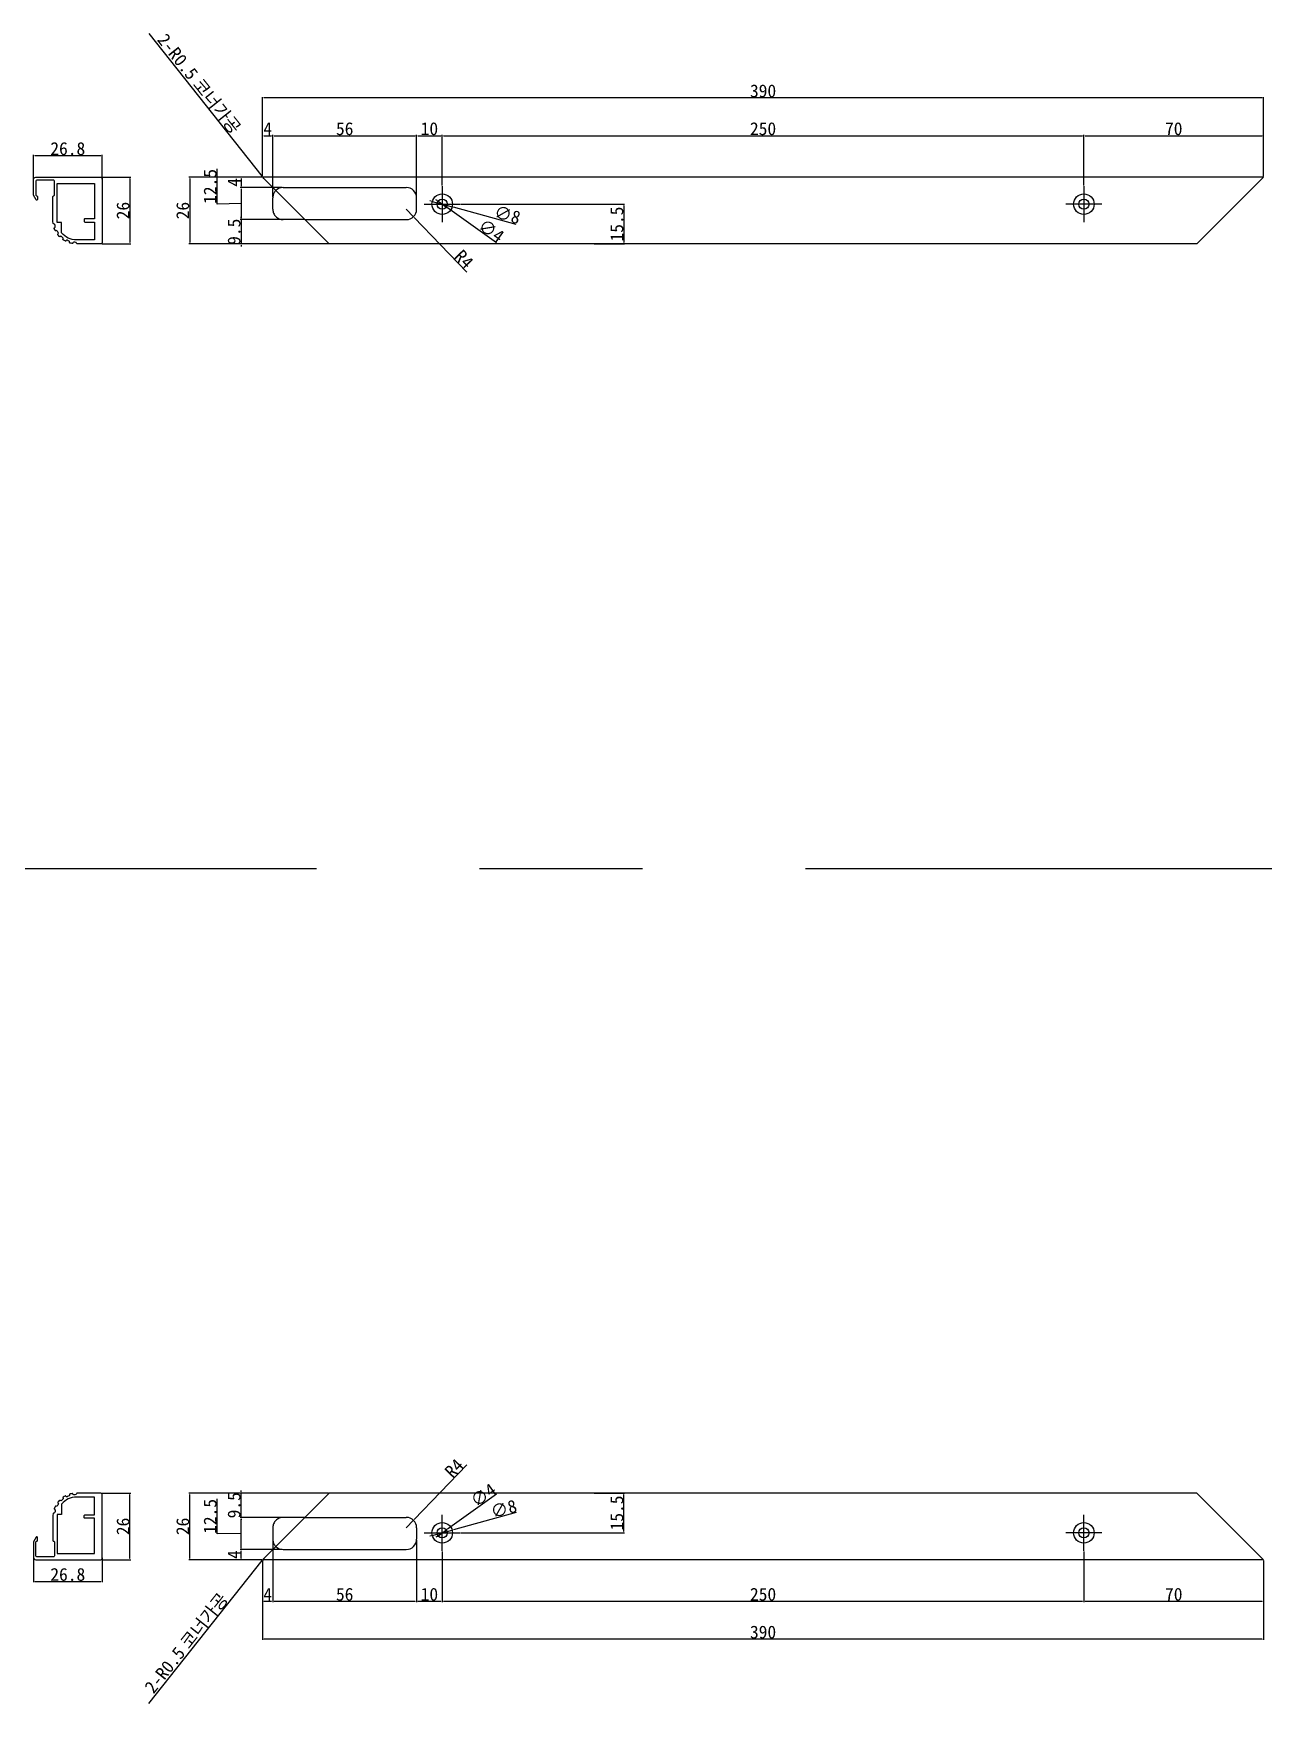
# Model space of a CAD drawing. Header units: millimetres. Extents: x -44117 to 256353, y -2095463 to 65325.
# Drawn here: x -8806 to -8326, y 60882 to 61533 of the extents above; entities that cross this region are included whole.
import ezdxf

# ---------------------------------------------------------------- set-up
doc = ezdxf.new("R2010")
doc.units = ezdxf.units.MM
doc.header["$LTSCALE"] = 10
doc.linetypes.add('CENTER', pattern=[50.8, 31.75, -6.35, 6.35, -6.35])
doc.linetypes.add('HIDDEN', pattern=[9.525, 6.35, -3.175])
doc.layers.add('cen', color=1, linetype='CENTER')
doc.layers.add('hid', color=8, linetype='HIDDEN')
doc.styles.add('고딕', font='')
doc.styles.get('고딕').set_extended_font_data('HYgtrE')
doc.dimstyles.new('hi01 a4 - 1scale', dxfattribs={"dimtxt": 5, "dimasz": 0.5, "dimexe": 0.3, "dimexo": 0.3, "dimgap": 0.2, "dimtad": 1, "dimdec": 1, "dimdsep": 46, "dimtxsty": 'Standard', "dimcen": 1, "dimclrd": 251, "dimclre": 251, "dimclrt": 3, "dimadec": 1, "dimazin": 2, "dimtfac": 1, "dimtdec": 1, "dimtix": 1, "dimtmove": 1, "dimatfit": 3, "dimfxl": 0, "dimarcsym": 0})

msp = doc.modelspace()

# ---------------------------------------------------------------- blocks, each defined once
blk = doc.blocks.new('*D916')
at = {"color": 251, "lineweight": -2, "transparency": 16777216}
for p, q in [((-8716.37, 61476.89), (-8716.37, 61493.06)), ((-8715.87, 61492.76), (-8712.87, 61492.76)), ((-8712.37, 61468.89), (-8712.37, 61493.06))]:
    blk.add_line(p, q, dxfattribs=at)
at = {"color": 251, "transparency": 16777216}
for points in [[(-8715.87, 61492.84), (-8715.87, 61492.68), (-8716.37, 61492.76)], [(-8712.87, 61492.84), (-8712.87, 61492.68), (-8712.37, 61492.76)]]:
    blk.add_solid(points, dxfattribs=at)
at = {"layer": 'Defpoints', "color": 0, "transparency": 16777216}
for p in [(-8712.37, 61492.76), (-8716.37, 61476.59), (-8712.37, 61468.59)]:
    blk.add_point(p, dxfattribs=at)
at = {"color": 3, "transparency": 16777216, "insert": (-8714.37, 61495.46), "char_height": 5, "attachment_point": 5}
blk.add_mtext('4', dxfattribs=at)
blk = doc.blocks.new('*D917')
at = {"color": 251, "lineweight": -2, "transparency": 16777216}
for p, q in [((-8712.37, 61476.89), (-8712.37, 61493.06)), ((-8711.87, 61492.76), (-8656.87, 61492.76)), ((-8656.37, 61468.89), (-8656.37, 61493.06))]:
    blk.add_line(p, q, dxfattribs=at)
at = {"color": 251, "transparency": 16777216}
for points in [[(-8711.87, 61492.84), (-8711.87, 61492.68), (-8712.37, 61492.76)], [(-8656.87, 61492.84), (-8656.87, 61492.68), (-8656.37, 61492.76)]]:
    blk.add_solid(points, dxfattribs=at)
at = {"layer": 'Defpoints', "color": 0, "transparency": 16777216}
for p in [(-8656.37, 61492.76), (-8712.37, 61476.59), (-8656.37, 61468.59)]:
    blk.add_point(p, dxfattribs=at)
at = {"color": 3, "transparency": 16777216, "insert": (-8684.37, 61495.46), "char_height": 5, "attachment_point": 5}
blk.add_mtext('56', dxfattribs=at)
blk = doc.blocks.new('*D919')
at = {"color": 251, "lineweight": -2, "transparency": 16777216}
for p, q in [((-8656.37, 61476.89), (-8656.37, 61493.06)), ((-8655.87, 61492.76), (-8646.87, 61492.76)), ((-8646.37, 61473.39), (-8646.37, 61493.06))]:
    blk.add_line(p, q, dxfattribs=at)
at = {"color": 251, "transparency": 16777216}
for points in [[(-8655.87, 61492.84), (-8655.87, 61492.68), (-8656.37, 61492.76)], [(-8646.87, 61492.84), (-8646.87, 61492.68), (-8646.37, 61492.76)]]:
    blk.add_solid(points, dxfattribs=at)
at = {"layer": 'Defpoints', "color": 0, "transparency": 16777216}
for p in [(-8646.37, 61492.76), (-8656.37, 61476.59), (-8646.37, 61473.09)]:
    blk.add_point(p, dxfattribs=at)
at = {"color": 3, "transparency": 16777216, "insert": (-8651.37, 61495.46), "char_height": 5, "attachment_point": 5}
blk.add_mtext('10', dxfattribs=at)
blk = doc.blocks.new('*D920')
at = {"color": 251, "lineweight": -2, "transparency": 16777216}
for p, q in [((-8646.37, 61473.39), (-8646.37, 61493.06)), ((-8645.87, 61492.76), (-8396.87, 61492.76)), ((-8396.37, 61473.39), (-8396.37, 61493.06))]:
    blk.add_line(p, q, dxfattribs=at)
at = {"color": 251, "transparency": 16777216}
for points in [[(-8645.87, 61492.84), (-8645.87, 61492.68), (-8646.37, 61492.76)], [(-8396.87, 61492.84), (-8396.87, 61492.68), (-8396.37, 61492.76)]]:
    blk.add_solid(points, dxfattribs=at)
at = {"layer": 'Defpoints', "color": 0, "transparency": 16777216}
for p in [(-8396.37, 61492.76), (-8646.37, 61473.09), (-8396.37, 61473.09)]:
    blk.add_point(p, dxfattribs=at)
at = {"color": 3, "transparency": 16777216, "insert": (-8521.37, 61495.46), "char_height": 5, "attachment_point": 5}
blk.add_mtext('250', dxfattribs=at)
blk = doc.blocks.new('*D921')
at = {"color": 251, "lineweight": -2, "transparency": 16777216}
for p, q in [((-8716.37, 61476.89), (-8716.37, 61507.78)), ((-8326.87, 61507.48), (-8715.87, 61507.48)), ((-8326.37, 61476.89), (-8326.37, 61507.78))]:
    blk.add_line(p, q, dxfattribs=at)
at = {"color": 251, "transparency": 16777216}
for points in [[(-8715.87, 61507.56), (-8715.87, 61507.4), (-8716.37, 61507.48)], [(-8326.87, 61507.56), (-8326.87, 61507.4), (-8326.37, 61507.48)]]:
    blk.add_solid(points, dxfattribs=at)
at = {"layer": 'Defpoints', "color": 0, "transparency": 16777216}
for p in [(-8716.37, 61507.48), (-8716.37, 61476.59), (-8326.37, 61476.59)]:
    blk.add_point(p, dxfattribs=at)
at = {"color": 3, "transparency": 16777216, "insert": (-8521.37, 61510.18), "char_height": 5, "attachment_point": 5}
blk.add_mtext('390', dxfattribs=at)
blk = doc.blocks.new('*D922')
at = {"color": 251, "lineweight": -2, "transparency": 16777216}
for p, q in [((-8396.37, 61476.89), (-8396.37, 61493.06)), ((-8395.87, 61492.76), (-8326.87, 61492.76)), ((-8326.37, 61476.89), (-8326.37, 61493.06))]:
    blk.add_line(p, q, dxfattribs=at)
at = {"color": 251, "transparency": 16777216}
for points in [[(-8395.87, 61492.84), (-8395.87, 61492.68), (-8396.37, 61492.76)], [(-8326.87, 61492.84), (-8326.87, 61492.68), (-8326.37, 61492.76)]]:
    blk.add_solid(points, dxfattribs=at)
at = {"layer": 'Defpoints', "color": 0, "transparency": 16777216}
for p in [(-8326.37, 61492.76), (-8396.37, 61476.59), (-8326.37, 61476.59)]:
    blk.add_point(p, dxfattribs=at)
at = {"color": 3, "transparency": 16777216, "insert": (-8361.37, 61495.46), "char_height": 5, "attachment_point": 5}
blk.add_mtext('70', dxfattribs=at)
blk = doc.blocks.new('*D923')
at = {"color": 251, "lineweight": -2, "transparency": 16777216}
for p, q in [((-8805.65, 61475.89), (-8805.65, 61485.31)), ((-8805.15, 61485.01), (-8779.35, 61485.01)), ((-8778.85, 61475.89), (-8778.85, 61485.31))]:
    blk.add_line(p, q, dxfattribs=at)
at = {"color": 251, "transparency": 16777216}
for points in [[(-8805.15, 61485.09), (-8805.15, 61484.93), (-8805.65, 61485.01)], [(-8779.35, 61485.09), (-8779.35, 61484.93), (-8778.85, 61485.01)]]:
    blk.add_solid(points, dxfattribs=at)
at = {"layer": 'Defpoints', "color": 0, "transparency": 16777216}
for p in [(-8778.85, 61485.01), (-8805.65, 61475.59), (-8778.85, 61475.59)]:
    blk.add_point(p, dxfattribs=at)
at = {"color": 3, "transparency": 16777216, "insert": (-8792.25, 61487.71), "char_height": 5, "attachment_point": 5}
blk.add_mtext('26.8', dxfattribs=at)
blk = doc.blocks.new('*D924')
at = {"color": 251, "lineweight": -2, "transparency": 16777216}
for p, q in [((-8779.05, 61476.59), (-8767.72, 61476.59)), ((-8768.02, 61476.09), (-8768.02, 61451.09)), ((-8779.05, 61450.59), (-8767.72, 61450.59))]:
    blk.add_line(p, q, dxfattribs=at)
at = {"color": 251, "transparency": 16777216}
for points in [[(-8768.11, 61476.09), (-8767.94, 61476.09), (-8768.02, 61476.59)], [(-8768.11, 61451.09), (-8767.94, 61451.09), (-8768.02, 61450.59)]]:
    blk.add_solid(points, dxfattribs=at)
at = {"layer": 'Defpoints', "color": 0, "transparency": 16777216}
for p in [(-8779.35, 61476.59), (-8779.35, 61450.59), (-8768.02, 61450.59)]:
    blk.add_point(p, dxfattribs=at)
at = {"color": 3, "transparency": 16777216, "insert": (-8770.72, 61463.59), "char_height": 5, "attachment_point": 5, "rotation": 90}
blk.add_mtext('26', dxfattribs=at)
blk = doc.blocks.new('*D925')
at = {"color": 251, "lineweight": -2, "transparency": 16777216}
for p, q in [((-8716.67, 61476.59), (-8725.05, 61476.59)), ((-8708.67, 61472.59), (-8725.05, 61472.59)), ((-8724.75, 61476.09), (-8724.75, 61473.09))]:
    blk.add_line(p, q, dxfattribs=at)
at = {"color": 251, "transparency": 16777216}
for points in [[(-8724.83, 61476.09), (-8724.67, 61476.09), (-8724.75, 61476.59)], [(-8724.83, 61473.09), (-8724.67, 61473.09), (-8724.75, 61472.59)]]:
    blk.add_solid(points, dxfattribs=at)
at = {"layer": 'Defpoints', "color": 0, "transparency": 16777216}
for p in [(-8724.75, 61472.59), (-8716.37, 61476.59), (-8708.37, 61472.59)]:
    blk.add_point(p, dxfattribs=at)
at = {"color": 3, "transparency": 16777216, "insert": (-8727.45, 61474.59), "char_height": 5, "attachment_point": 5, "rotation": 90}
blk.add_mtext('4', dxfattribs=at)
blk = doc.blocks.new('*D926')
at = {"color": 251, "lineweight": -2, "transparency": 16777216}
for p, q in [((-8734.08, 61466.14), (-8734.08, 61479.87)), ((-8708.67, 61472.59), (-8725.05, 61472.59)), ((-8724.75, 61472.09), (-8724.75, 61460.59)), ((-8724.75, 61466.34), (-8734.08, 61466.14)), ((-8700.17, 61460.09), (-8725.05, 61460.09))]:
    blk.add_line(p, q, dxfattribs=at)
at = {"color": 251, "transparency": 16777216}
for points in [[(-8724.83, 61472.09), (-8724.67, 61472.09), (-8724.75, 61472.59)], [(-8724.83, 61460.59), (-8724.67, 61460.59), (-8724.75, 61460.09)]]:
    blk.add_solid(points, dxfattribs=at)
at = {"layer": 'Defpoints', "color": 0, "transparency": 16777216}
for p in [(-8708.37, 61472.59), (-8724.75, 61460.09), (-8699.87, 61460.09)]:
    blk.add_point(p, dxfattribs=at)
at = {"color": 3, "transparency": 16777216, "insert": (-8736.78, 61473), "char_height": 5, "attachment_point": 5, "rotation": 90}
blk.add_mtext('12.5', dxfattribs=at)
blk = doc.blocks.new('*D927')
at = {"color": 251, "lineweight": -2, "transparency": 16777216}
for p, q in [((-8700.17, 61460.09), (-8725.05, 61460.09)), ((-8724.75, 61460.59), (-8724.75, 61461.09)), ((-8724.75, 61460.09), (-8724.75, 61450.59)), ((-8690.67, 61450.59), (-8725.05, 61450.59)), ((-8724.75, 61450.09), (-8724.75, 61449.59))]:
    blk.add_line(p, q, dxfattribs=at)
at = {"color": 251, "transparency": 16777216}
for points in [[(-8724.83, 61460.59), (-8724.67, 61460.59), (-8724.75, 61460.09)], [(-8724.83, 61450.09), (-8724.67, 61450.09), (-8724.75, 61450.59)]]:
    blk.add_solid(points, dxfattribs=at)
at = {"layer": 'Defpoints', "color": 0, "transparency": 16777216}
for p in [(-8699.87, 61460.09), (-8724.75, 61450.59), (-8690.37, 61450.59)]:
    blk.add_point(p, dxfattribs=at)
at = {"color": 3, "transparency": 16777216, "insert": (-8727.45, 61455.34), "char_height": 5, "attachment_point": 5, "rotation": 90}
blk.add_mtext('9.5', dxfattribs=at)
blk = doc.blocks.new('*D928')
at = {"color": 251, "lineweight": -2, "transparency": 16777216}
for p, q in [((-8716.67, 61476.59), (-8745.04, 61476.59)), ((-8744.74, 61476.09), (-8744.74, 61451.09)), ((-8690.67, 61450.59), (-8745.04, 61450.59))]:
    blk.add_line(p, q, dxfattribs=at)
at = {"color": 251, "transparency": 16777216}
for points in [[(-8744.82, 61476.09), (-8744.65, 61476.09), (-8744.74, 61476.59)], [(-8744.82, 61451.09), (-8744.65, 61451.09), (-8744.74, 61450.59)]]:
    blk.add_solid(points, dxfattribs=at)
at = {"layer": 'Defpoints', "color": 0, "transparency": 16777216}
for p in [(-8716.37, 61476.59), (-8744.74, 61450.59), (-8690.37, 61450.59)]:
    blk.add_point(p, dxfattribs=at)
at = {"color": 3, "transparency": 16777216, "insert": (-8747.44, 61463.59), "char_height": 5, "attachment_point": 5, "rotation": 90}
blk.add_mtext('26', dxfattribs=at)
blk = doc.blocks.new('*D929')
at = {"color": 251, "lineweight": -2, "transparency": 16777216}
for p, q in [((-8660.37, 61464.09), (-8657.59, 61461.21)), ((-8636.78, 61439.65), (-8657.24, 61460.85))]:
    blk.add_line(p, q, dxfattribs=at)
at = {"color": 251, "transparency": 16777216}
blk.add_solid([(-8657.18, 61460.91), (-8657.3, 61460.79), (-8657.59, 61461.21)], dxfattribs=at)
at = {"layer": 'Defpoints', "color": 0, "transparency": 16777216}
for p in [(-8660.37, 61464.09), (-8657.59, 61461.21)]:
    blk.add_point(p, dxfattribs=at)
at = {"color": 3, "transparency": 16777216, "insert": (-8637.87, 61444.66), "char_height": 5, "attachment_point": 5, "rotation": 313.98448}
blk.add_mtext('R4', dxfattribs=at)
blk = doc.blocks.new('*D930')
at = {"color": 251, "lineweight": -2, "transparency": 16777216}
for p, q in [((-8650.71, 61467.27), (-8651.19, 61467.41)), ((-8650.23, 61467.14), (-8642.51, 61465.03)), ((-8617.5, 61458.2), (-8642.03, 61464.9))]:
    blk.add_line(p, q, dxfattribs=at)
at = {"color": 251, "transparency": 16777216}
for points in [[(-8650.69, 61467.35), (-8650.73, 61467.19), (-8650.23, 61467.14)], [(-8642.01, 61464.98), (-8642.05, 61464.82), (-8642.51, 61465.03)]]:
    blk.add_solid(points, dxfattribs=at)
at = {"layer": 'Defpoints', "color": 0, "transparency": 16777216}
for p in [(-8650.23, 61467.14), (-8642.51, 61465.03)]:
    blk.add_point(p, dxfattribs=at)
at = {"color": 3, "transparency": 16777216, "insert": (-8621, 61461.96), "char_height": 5, "attachment_point": 5, "rotation": 344.72026}
blk.add_mtext('∅8', dxfattribs=at)
blk = doc.blocks.new('*D931')
at = {"color": 251, "lineweight": -2, "transparency": 16777216}
for p, q in [((-8648.4, 61467.54), (-8648.81, 61467.83)), ((-8648, 61467.25), (-8644.74, 61464.93)), ((-8625.26, 61451.05), (-8644.33, 61464.64))]:
    blk.add_line(p, q, dxfattribs=at)
at = {"color": 251, "transparency": 16777216}
for points in [[(-8648.36, 61467.61), (-8648.45, 61467.47), (-8648, 61467.25)], [(-8644.28, 61464.71), (-8644.38, 61464.57), (-8644.74, 61464.93)]]:
    blk.add_solid(points, dxfattribs=at)
at = {"layer": 'Defpoints', "color": 0, "transparency": 16777216}
for p in [(-8648, 61467.25), (-8644.74, 61464.93)]:
    blk.add_point(p, dxfattribs=at)
at = {"color": 3, "transparency": 16777216, "insert": (-8627.25, 61455.78), "char_height": 5, "attachment_point": 5, "rotation": 324.5302}
blk.add_mtext('∅4', dxfattribs=at)
blk = doc.blocks.new('*D932')
at = {"color": 251, "lineweight": -2, "transparency": 16777216}
for p, q in [((-8639.07, 61466.09), (-8575.31, 61466.09)), ((-8575.61, 61465.59), (-8575.61, 61451.09)), ((-8587.24, 61450.59), (-8575.31, 61450.59))]:
    blk.add_line(p, q, dxfattribs=at)
at = {"color": 251, "transparency": 16777216}
for points in [[(-8575.69, 61465.59), (-8575.52, 61465.59), (-8575.61, 61466.09)], [(-8575.69, 61451.09), (-8575.52, 61451.09), (-8575.61, 61450.59)]]:
    blk.add_solid(points, dxfattribs=at)
at = {"layer": 'Defpoints', "color": 0, "transparency": 16777216}
for p in [(-8639.37, 61466.09), (-8587.54, 61450.59), (-8575.61, 61450.59)]:
    blk.add_point(p, dxfattribs=at)
at = {"color": 3, "transparency": 16777216, "insert": (-8578.31, 61458.34), "char_height": 5, "attachment_point": 5, "rotation": 90}
blk.add_mtext('15.5', dxfattribs=at)
blk = doc.blocks.new('*D918')
at = {"color": 251, "lineweight": -2, "transparency": 16777216}
for p, q in [((-8760.69, 61532.62), (-8716.49, 61476.87)), ((-8715.87, 61476.09), (-8716.18, 61476.48))]:
    blk.add_line(p, q, dxfattribs=at)
at = {"color": 251, "transparency": 16777216}
blk.add_solid([(-8716.42, 61476.92), (-8716.56, 61476.82), (-8716.18, 61476.48)], dxfattribs=at)
at = {"layer": 'Defpoints', "color": 0, "transparency": 16777216}
for p in [(-8716.18, 61476.48), (-8715.87, 61476.09)]:
    blk.add_point(p, dxfattribs=at)
at = {"color": 3, "transparency": 16777216, "insert": (-8741.21, 61512.87), "char_height": 5, "attachment_point": 5, "rotation": 308.40758}
blk.add_mtext('2-R0.5{\\f굴림|b0|i0|c129|p50; 코너가공}', dxfattribs=at)
blk = doc.blocks.new('*D933')
at = {"color": 251, "lineweight": -2, "transparency": 16777216}
for p, q in [((-8712.37, 60945.6), (-8712.37, 60921.43)), ((-8716.37, 60937.6), (-8716.37, 60921.43)), ((-8715.87, 60921.73), (-8712.87, 60921.73))]:
    blk.add_line(p, q, dxfattribs=at)
at = {"color": 251, "transparency": 16777216}
for points in [[(-8715.87, 60921.81), (-8715.87, 60921.64), (-8716.37, 60921.73)], [(-8712.87, 60921.81), (-8712.87, 60921.64), (-8712.37, 60921.73)]]:
    blk.add_solid(points, dxfattribs=at)
at = {"layer": 'Defpoints', "color": 0, "transparency": 16777216}
for p in [(-8712.37, 60945.9), (-8716.37, 60937.9), (-8712.37, 60921.73)]:
    blk.add_point(p, dxfattribs=at)
at = {"color": 3, "transparency": 16777216, "insert": (-8714.37, 60924.43), "char_height": 5, "attachment_point": 5}
blk.add_mtext('4', dxfattribs=at)
blk = doc.blocks.new('*D934')
at = {"color": 251, "lineweight": -2, "transparency": 16777216}
for p, q in [((-8656.37, 60945.6), (-8656.37, 60921.43)), ((-8712.37, 60937.6), (-8712.37, 60921.43)), ((-8711.87, 60921.73), (-8656.87, 60921.73))]:
    blk.add_line(p, q, dxfattribs=at)
at = {"color": 251, "transparency": 16777216}
for points in [[(-8711.87, 60921.81), (-8711.87, 60921.64), (-8712.37, 60921.73)], [(-8656.87, 60921.81), (-8656.87, 60921.64), (-8656.37, 60921.73)]]:
    blk.add_solid(points, dxfattribs=at)
at = {"layer": 'Defpoints', "color": 0, "transparency": 16777216}
for p in [(-8656.37, 60945.9), (-8712.37, 60937.9), (-8656.37, 60921.73)]:
    blk.add_point(p, dxfattribs=at)
at = {"color": 3, "transparency": 16777216, "insert": (-8684.37, 60924.43), "char_height": 5, "attachment_point": 5}
blk.add_mtext('56', dxfattribs=at)
blk = doc.blocks.new('*D936')
at = {"color": 251, "lineweight": -2, "transparency": 16777216}
for p, q in [((-8656.37, 60937.6), (-8656.37, 60921.43)), ((-8646.37, 60941.1), (-8646.37, 60921.43)), ((-8655.87, 60921.73), (-8646.87, 60921.73))]:
    blk.add_line(p, q, dxfattribs=at)
at = {"color": 251, "transparency": 16777216}
for points in [[(-8655.87, 60921.81), (-8655.87, 60921.64), (-8656.37, 60921.73)], [(-8646.87, 60921.81), (-8646.87, 60921.64), (-8646.37, 60921.73)]]:
    blk.add_solid(points, dxfattribs=at)
at = {"layer": 'Defpoints', "color": 0, "transparency": 16777216}
for p in [(-8656.37, 60937.9), (-8646.37, 60941.4), (-8646.37, 60921.73)]:
    blk.add_point(p, dxfattribs=at)
at = {"color": 3, "transparency": 16777216, "insert": (-8651.37, 60924.43), "char_height": 5, "attachment_point": 5}
blk.add_mtext('10', dxfattribs=at)
blk = doc.blocks.new('*D937')
at = {"color": 251, "lineweight": -2, "transparency": 16777216}
for p, q in [((-8646.37, 60941.1), (-8646.37, 60921.43)), ((-8396.37, 60941.1), (-8396.37, 60921.43)), ((-8645.87, 60921.73), (-8396.87, 60921.73))]:
    blk.add_line(p, q, dxfattribs=at)
at = {"color": 251, "transparency": 16777216}
for points in [[(-8645.87, 60921.81), (-8645.87, 60921.64), (-8646.37, 60921.73)], [(-8396.87, 60921.81), (-8396.87, 60921.64), (-8396.37, 60921.73)]]:
    blk.add_solid(points, dxfattribs=at)
at = {"layer": 'Defpoints', "color": 0, "transparency": 16777216}
for p in [(-8646.37, 60941.4), (-8396.37, 60941.4), (-8396.37, 60921.73)]:
    blk.add_point(p, dxfattribs=at)
at = {"color": 3, "transparency": 16777216, "insert": (-8521.37, 60924.43), "char_height": 5, "attachment_point": 5}
blk.add_mtext('250', dxfattribs=at)
blk = doc.blocks.new('*D938')
at = {"color": 251, "lineweight": -2, "transparency": 16777216}
for p, q in [((-8716.37, 60937.6), (-8716.37, 60906.71)), ((-8326.37, 60937.6), (-8326.37, 60906.71)), ((-8326.87, 60907.01), (-8715.87, 60907.01))]:
    blk.add_line(p, q, dxfattribs=at)
at = {"color": 251, "transparency": 16777216}
for points in [[(-8715.87, 60907.09), (-8715.87, 60906.92), (-8716.37, 60907.01)], [(-8326.87, 60907.09), (-8326.87, 60906.92), (-8326.37, 60907.01)]]:
    blk.add_solid(points, dxfattribs=at)
at = {"layer": 'Defpoints', "color": 0, "transparency": 16777216}
for p in [(-8716.37, 60937.9), (-8326.37, 60937.9), (-8716.37, 60907.01)]:
    blk.add_point(p, dxfattribs=at)
at = {"color": 3, "transparency": 16777216, "insert": (-8521.37, 60909.71), "char_height": 5, "attachment_point": 5}
blk.add_mtext('390', dxfattribs=at)
blk = doc.blocks.new('*D939')
at = {"color": 251, "lineweight": -2, "transparency": 16777216}
for p, q in [((-8396.37, 60937.6), (-8396.37, 60921.43)), ((-8326.37, 60937.6), (-8326.37, 60921.43)), ((-8395.87, 60921.73), (-8326.87, 60921.73))]:
    blk.add_line(p, q, dxfattribs=at)
at = {"color": 251, "transparency": 16777216}
for points in [[(-8395.87, 60921.81), (-8395.87, 60921.64), (-8396.37, 60921.73)], [(-8326.87, 60921.81), (-8326.87, 60921.64), (-8326.37, 60921.73)]]:
    blk.add_solid(points, dxfattribs=at)
at = {"layer": 'Defpoints', "color": 0, "transparency": 16777216}
for p in [(-8396.37, 60937.9), (-8326.37, 60937.9), (-8326.37, 60921.73)]:
    blk.add_point(p, dxfattribs=at)
at = {"color": 3, "transparency": 16777216, "insert": (-8361.37, 60924.43), "char_height": 5, "attachment_point": 5}
blk.add_mtext('70', dxfattribs=at)
blk = doc.blocks.new('*D940')
at = {"color": 251, "lineweight": -2, "transparency": 16777216}
for p, q in [((-8805.65, 60938.6), (-8805.65, 60929.17)), ((-8778.85, 60938.6), (-8778.85, 60929.17)), ((-8805.15, 60929.47), (-8779.35, 60929.47))]:
    blk.add_line(p, q, dxfattribs=at)
at = {"color": 251, "transparency": 16777216}
for points in [[(-8805.15, 60929.56), (-8805.15, 60929.39), (-8805.65, 60929.47)], [(-8779.35, 60929.56), (-8779.35, 60929.39), (-8778.85, 60929.47)]]:
    blk.add_solid(points, dxfattribs=at)
at = {"layer": 'Defpoints', "color": 0, "transparency": 16777216}
for p in [(-8805.65, 60938.9), (-8778.85, 60938.9), (-8778.85, 60929.47)]:
    blk.add_point(p, dxfattribs=at)
at = {"color": 3, "transparency": 16777216, "insert": (-8792.25, 60932.17), "char_height": 5, "attachment_point": 5}
blk.add_mtext('26.8', dxfattribs=at)
blk = doc.blocks.new('*D941')
at = {"color": 251, "lineweight": -2, "transparency": 16777216}
for p, q in [((-8779.05, 60963.89), (-8767.72, 60963.89)), ((-8768.02, 60938.4), (-8768.02, 60963.39)), ((-8779.05, 60937.9), (-8767.72, 60937.9))]:
    blk.add_line(p, q, dxfattribs=at)
at = {"color": 251, "transparency": 16777216}
for points in [[(-8768.11, 60963.39), (-8767.94, 60963.39), (-8768.02, 60963.89)], [(-8768.11, 60938.4), (-8767.94, 60938.4), (-8768.02, 60937.9)]]:
    blk.add_solid(points, dxfattribs=at)
at = {"layer": 'Defpoints', "color": 0, "transparency": 16777216}
for p in [(-8779.35, 60963.89), (-8768.02, 60963.89), (-8779.35, 60937.9)]:
    blk.add_point(p, dxfattribs=at)
at = {"color": 3, "transparency": 16777216, "insert": (-8770.72, 60950.9), "char_height": 5, "attachment_point": 5, "rotation": 90}
blk.add_mtext('26', dxfattribs=at)
blk = doc.blocks.new('*D942')
at = {"color": 251, "lineweight": -2, "transparency": 16777216}
for p, q in [((-8708.67, 60941.9), (-8725.05, 60941.9)), ((-8716.67, 60937.9), (-8725.05, 60937.9)), ((-8724.75, 60938.4), (-8724.75, 60941.4))]:
    blk.add_line(p, q, dxfattribs=at)
at = {"color": 251, "transparency": 16777216}
for points in [[(-8724.83, 60941.4), (-8724.67, 60941.4), (-8724.75, 60941.9)], [(-8724.83, 60938.4), (-8724.67, 60938.4), (-8724.75, 60937.9)]]:
    blk.add_solid(points, dxfattribs=at)
at = {"layer": 'Defpoints', "color": 0, "transparency": 16777216}
for p in [(-8724.75, 60941.9), (-8716.37, 60937.9), (-8708.37, 60941.9)]:
    blk.add_point(p, dxfattribs=at)
at = {"color": 3, "transparency": 16777216, "insert": (-8727.45, 60939.9), "char_height": 5, "attachment_point": 5, "rotation": 90}
blk.add_mtext('4', dxfattribs=at)
blk = doc.blocks.new('*D943')
at = {"color": 251, "lineweight": -2, "transparency": 16777216}
for p, q in [((-8734.08, 60947.95), (-8734.08, 60961.68)), ((-8700.17, 60954.4), (-8725.05, 60954.4)), ((-8724.75, 60942.4), (-8724.75, 60953.9)), ((-8724.75, 60948.15), (-8734.08, 60947.95)), ((-8708.67, 60941.9), (-8725.05, 60941.9))]:
    blk.add_line(p, q, dxfattribs=at)
at = {"color": 251, "transparency": 16777216}
for points in [[(-8724.83, 60953.9), (-8724.67, 60953.9), (-8724.75, 60954.4)], [(-8724.83, 60942.4), (-8724.67, 60942.4), (-8724.75, 60941.9)]]:
    blk.add_solid(points, dxfattribs=at)
at = {"layer": 'Defpoints', "color": 0, "transparency": 16777216}
for p in [(-8724.75, 60954.4), (-8699.87, 60954.4), (-8708.37, 60941.9)]:
    blk.add_point(p, dxfattribs=at)
at = {"color": 3, "transparency": 16777216, "insert": (-8736.78, 60954.81), "char_height": 5, "attachment_point": 5, "rotation": 90}
blk.add_mtext('12.5', dxfattribs=at)
blk = doc.blocks.new('*D944')
at = {"color": 251, "lineweight": -2, "transparency": 16777216}
for p, q in [((-8690.67, 60963.89), (-8725.05, 60963.89)), ((-8724.75, 60964.39), (-8724.75, 60964.89)), ((-8724.75, 60954.4), (-8724.75, 60963.89)), ((-8700.17, 60954.4), (-8725.05, 60954.4)), ((-8724.75, 60953.9), (-8724.75, 60953.4))]:
    blk.add_line(p, q, dxfattribs=at)
at = {"color": 251, "transparency": 16777216}
for points in [[(-8724.83, 60964.39), (-8724.67, 60964.39), (-8724.75, 60963.89)], [(-8724.83, 60953.9), (-8724.67, 60953.9), (-8724.75, 60954.4)]]:
    blk.add_solid(points, dxfattribs=at)
at = {"layer": 'Defpoints', "color": 0, "transparency": 16777216}
for p in [(-8724.75, 60963.89), (-8690.37, 60963.89), (-8699.87, 60954.4)]:
    blk.add_point(p, dxfattribs=at)
at = {"color": 3, "transparency": 16777216, "insert": (-8727.45, 60959.15), "char_height": 5, "attachment_point": 5, "rotation": 90}
blk.add_mtext('9.5', dxfattribs=at)
blk = doc.blocks.new('*D945')
at = {"color": 251, "lineweight": -2, "transparency": 16777216}
for p, q in [((-8690.67, 60963.89), (-8745.04, 60963.89)), ((-8744.74, 60938.4), (-8744.74, 60963.39)), ((-8716.67, 60937.9), (-8745.04, 60937.9))]:
    blk.add_line(p, q, dxfattribs=at)
at = {"color": 251, "transparency": 16777216}
for points in [[(-8744.82, 60963.39), (-8744.65, 60963.39), (-8744.74, 60963.89)], [(-8744.82, 60938.4), (-8744.65, 60938.4), (-8744.74, 60937.9)]]:
    blk.add_solid(points, dxfattribs=at)
at = {"layer": 'Defpoints', "color": 0, "transparency": 16777216}
for p in [(-8744.74, 60963.89), (-8690.37, 60963.89), (-8716.37, 60937.9)]:
    blk.add_point(p, dxfattribs=at)
at = {"color": 3, "transparency": 16777216, "insert": (-8747.44, 60950.9), "char_height": 5, "attachment_point": 5, "rotation": 90}
blk.add_mtext('26', dxfattribs=at)
blk = doc.blocks.new('*D946')
at = {"color": 251, "lineweight": -2, "transparency": 16777216}
for p, q in [((-8636.78, 60974.84), (-8657.24, 60953.63)), ((-8660.37, 60950.4), (-8657.59, 60953.27))]:
    blk.add_line(p, q, dxfattribs=at)
at = {"color": 251, "transparency": 16777216}
blk.add_solid([(-8657.3, 60953.69), (-8657.18, 60953.58), (-8657.59, 60953.27)], dxfattribs=at)
at = {"layer": 'Defpoints', "color": 0, "transparency": 16777216}
for p in [(-8660.37, 60950.4), (-8657.59, 60953.27)]:
    blk.add_point(p, dxfattribs=at)
at = {"color": 3, "transparency": 16777216, "insert": (-8641.75, 60973.57), "char_height": 5, "attachment_point": 5, "rotation": 46.01552}
blk.add_mtext('R4', dxfattribs=at)
blk = doc.blocks.new('*D947')
at = {"color": 251, "lineweight": -2, "transparency": 16777216}
for p, q in [((-8617.5, 60956.28), (-8642.03, 60949.58)), ((-8650.71, 60947.21), (-8651.19, 60947.08)), ((-8650.23, 60947.34), (-8642.51, 60949.45))]:
    blk.add_line(p, q, dxfattribs=at)
at = {"color": 251, "transparency": 16777216}
for points in [[(-8642.05, 60949.66), (-8642.01, 60949.5), (-8642.51, 60949.45)], [(-8650.73, 60947.29), (-8650.69, 60947.13), (-8650.23, 60947.34)]]:
    blk.add_solid(points, dxfattribs=at)
at = {"layer": 'Defpoints', "color": 0, "transparency": 16777216}
for p in [(-8650.23, 60947.34), (-8642.51, 60949.45)]:
    blk.add_point(p, dxfattribs=at)
at = {"color": 3, "transparency": 16777216, "insert": (-8622.42, 60957.74), "char_height": 5, "attachment_point": 5, "rotation": 15.27974}
blk.add_mtext('∅8', dxfattribs=at)
blk = doc.blocks.new('*D948')
at = {"color": 251, "lineweight": -2, "transparency": 16777216}
for p, q in [((-8625.26, 60963.43), (-8644.33, 60949.85)), ((-8648.4, 60946.95), (-8648.81, 60946.66)), ((-8648, 60947.24), (-8644.74, 60949.56))]:
    blk.add_line(p, q, dxfattribs=at)
at = {"color": 251, "transparency": 16777216}
for points in [[(-8644.38, 60949.92), (-8644.28, 60949.78), (-8644.74, 60949.56)], [(-8648.45, 60947.01), (-8648.36, 60946.88), (-8648, 60947.24)]]:
    blk.add_solid(points, dxfattribs=at)
at = {"layer": 'Defpoints', "color": 0, "transparency": 16777216}
for p in [(-8648, 60947.24), (-8644.74, 60949.56)]:
    blk.add_point(p, dxfattribs=at)
at = {"color": 3, "transparency": 16777216, "insert": (-8630.39, 60963.1), "char_height": 5, "attachment_point": 5, "rotation": 35.4698}
blk.add_mtext('∅4', dxfattribs=at)
blk = doc.blocks.new('*D949')
at = {"color": 251, "lineweight": -2, "transparency": 16777216}
for p, q in [((-8587.24, 60963.89), (-8575.31, 60963.89)), ((-8575.61, 60948.9), (-8575.61, 60963.39)), ((-8639.07, 60948.4), (-8575.31, 60948.4))]:
    blk.add_line(p, q, dxfattribs=at)
at = {"color": 251, "transparency": 16777216}
for points in [[(-8575.69, 60963.39), (-8575.52, 60963.39), (-8575.61, 60963.89)], [(-8575.69, 60948.9), (-8575.52, 60948.9), (-8575.61, 60948.4)]]:
    blk.add_solid(points, dxfattribs=at)
at = {"layer": 'Defpoints', "color": 0, "transparency": 16777216}
for p in [(-8587.54, 60963.89), (-8575.61, 60963.89), (-8639.37, 60948.4)]:
    blk.add_point(p, dxfattribs=at)
at = {"color": 3, "transparency": 16777216, "insert": (-8578.31, 60956.15), "char_height": 5, "attachment_point": 5, "rotation": 90}
blk.add_mtext('15.5', dxfattribs=at)
blk = doc.blocks.new('*D935')
at = {"color": 251, "lineweight": -2, "transparency": 16777216}
for p, q in [((-8760.69, 60881.87), (-8716.49, 60937.61)), ((-8715.87, 60938.4), (-8716.18, 60938))]:
    blk.add_line(p, q, dxfattribs=at)
blk.add_arc((-8715.87, 60938.4), 0.5, 214.37747, 265.96989, dxfattribs=at)
at = {"color": 251, "transparency": 16777216}
blk.add_solid([(-8716.56, 60937.66), (-8716.42, 60937.56), (-8716.18, 60938)], dxfattribs=at)
at = {"layer": 'Defpoints', "color": 0, "transparency": 16777216}
for p in [(-8716.18, 60938), (-8715.87, 60938.4)]:
    blk.add_point(p, dxfattribs=at)
at = {"color": 3, "transparency": 16777216, "insert": (-8745.9, 60905.33), "char_height": 5, "attachment_point": 5, "rotation": 51.59242}
blk.add_mtext('2-R0.5{\\f굴림|b0|i0|c129|p50; 코너가공}', dxfattribs=at)
blk = doc.blocks.new('A$C2EC13F1B')
at = {"color": 7}
for p, q in [((-3.67, -0.83), (-1.17, 4.17)), ((-1.17, 4.17), (1.33, -0.83))]:
    blk.add_line(p, q, dxfattribs=at)
blk.add_lwpolyline([(-3.67, -0.83), (1.33, -0.83)], dxfattribs=at)
blk = doc.blocks.new('a4 1scale')
at = {"color": 8}
for p, q in [((-15144.83, -4477.045), (-14867.83, -4477.045)), ((-15097.659, -4499.609), (-15097.659, -4477.045)), ((-15057.669, -4499.619), (-15057.669, -4477.056)), ((-15019.679, -4499.619), (-15019.679, -4477.056)), ((-14981.69, -4499.619), (-14981.69, -4477.056)), ((-14943.7, -4499.619), (-14943.7, -4477.056)), ((-14905.71, -4499.619), (-14905.71, -4477.056)), ((-15028.055, -4478.056), (-15028.055, -4498.619)), ((-14980.897, -4480.626), (-14944.7, -4480.626)), ((-14975.069, -4480.626), (-14975.069, -4498.619)), ((-14952.076, -4480.626), (-14952.076, -4498.619)), ((-14942.907, -4480.626), (-14906.71, -4480.626)), ((-15056.67, -4483.197), (-15020.679, -4483.197)), ((-15018.681, -4483.197), (-14982.69, -4483.197)), ((-14980.897, -4486.626), (-14944.7, -4486.626)), ((-14942.907, -4486.626), (-14906.71, -4486.626)), ((-15096.659, -4488.327), (-15058.666, -4488.337)), ((-15056.672, -4488.337), (-15020.679, -4488.337)), ((-15018.682, -4488.337), (-14982.69, -4488.337)), ((-15141.534, -4492.951), (-15101.877, -4492.951)), ((-14980.897, -4492.626), (-14944.7, -4492.626)), ((-14942.907, -4492.626), (-14906.71, -4492.626)), ((-15056.673, -4493.478), (-15020.679, -4493.478)), ((-15018.683, -4493.478), (-14982.69, -4493.478))]:
    blk.add_line(p, q, dxfattribs=at)
for points in [[(-15154.83, -4509.609), (-14857.83, -4509.609), (-14857.83, -4299.609), (-15154.83, -4299.609)], [(-15144.83, -4499.609), (-14867.83, -4499.609), (-14867.83, -4309.609), (-15144.83, -4309.609)]]:
    blk.add_lwpolyline(points, close=True)
for points in [[(-15143.825, -4478.045), (-15098.659, -4478.045), (-15098.659, -4498.609), (-15143.83, -4498.609)], [(-15058.669, -4478.056), (-15096.659, -4478.045), (-15096.659, -4498.609), (-15058.664, -4498.619)], [(-15056.669, -4478.056), (-15020.679, -4478.056), (-15020.679, -4498.619), (-15056.674, -4498.619)], [(-15018.679, -4478.056), (-14982.69, -4478.056), (-14982.69, -4498.619), (-15018.685, -4498.619)]]:
    blk.add_lwpolyline(points, close=True, dxfattribs=at)
for points in [[(-14944.7, -4480.626), (-14944.7, -4498.619), (-14980.901, -4498.619), (-14980.897, -4480.626)], [(-14906.71, -4480.626), (-14906.71, -4498.619), (-14942.912, -4498.619), (-14942.907, -4480.626)]]:
    blk.add_lwpolyline(points, dxfattribs=at)
at = {"color": 8, "xscale": 0.7469071166727064, "yscale": 0.7469071166727064, "zscale": 0.7469071166727064}
for p in [(-14977.064, -4485.3), (-14977.064, -4491.3), (-14977.064, -4497.293)]:
    blk.add_blockref('A$C2EC13F1B', p, dxfattribs=at)
at = {"color": 8, "style": '고딕'}
for s, insert, char_height, width, attachment_point in [('{\\fMalgun Gothic|b0|i0|c129|p50;PROJECT}', (-15095.447, -4478.743), 1.60035, 37.48014, 1), ('{\\fMalgun Gothic|b0|i0|c129|p50;설 계}', (-15055.653, -4478.552), 1.40031, 21.65126, 1), ('{\\fGulim|b0|i0|c129|p50;일자}', (-15027.198, -4478.568), 1.4, 24.78235, 1), ('{\\fMalgun Gothic|b0|i0|c129|p50;재 질}', (-15017.663, -4478.552), 1.40031, 21.65126, 1), ('{\\fMalgun Gothic|b0|i0|c129|p50;수정사항}', (-14980.667, -4478.552), 1.40031, 21.65126, 1), ('{\\fMalgun Gothic|b0|i0|c129|p50;도면 no.}', (-14941.627, -4478.552), 1.40031, 21.65126, 1), ('{\\fMalgun Gothic|b0|i0|c129|p50;Note.}', (-14903.637, -4478.552), 1.40031, 21.65126, 1), ('{\\fMalgun Gothic|b0|i0|c129|p50;no.}', (-14980.316, -4481.066), 0.96, 25.98151, 1), ('{\\fMalgun Gothic|b0|i0|c129|p50;내용}', (-14974.489, -4481.066), 0.96, 25.98151, 1), ('{\\fMalgun Gothic|b0|i0|c129|p50;일자}', (-14951.495, -4481.066), 0.96, 25.98151, 1), ('{\\fGulim|b0|i0|c129|p50;완\\fMalgun Gothic|b0|i0|c129|p50;제품}', (-14941.661, -4481.321), 1.40031, 21.65126, 1), ('{\\fMalgun Gothic|b0|i0|c129|p50;검 토}', (-15055.653, -4483.818), 1.40031, 21.65126, 1), ('{\\fMalgun Gothic|b0|i0|c129|p50;수 량}', (-15017.663, -4483.818), 1.40031, 21.65126, 1), ('{\\fMalgun Gothic|b0|i0|c129|p50;반제품}', (-14941.661, -4487.321), 1.40031, 21.65126, 1), ('{\\fMalgun Gothic|b0|i0|c129|p50;승 인}', (-15055.653, -4489.023), 1.40031, 21.65126, 1), ('{\\fMalgun Gothic|b0|i0|c129|p50;마 감}', (-15017.663, -4489.023), 1.40031, 21.65126, 1), ('{\\fMalgun Gothic|b0|i0|c129|p50;도면명}', (-15095.892, -4489.068), 1.60035, 37.48014, 1), ('{\\fMalgun Gothic|b0|i0|c129|p50;Page}', (-14941.661, -4493.321), 1.40031, 21.65126, 1), ('{\\fMalgun Gothic|b0|i0|c129|p50;척 도 }', (-15055.653, -4494.024), 1.40031, 21.65126, 1), ('{\\fGulim|b0|i0|c129|p50;단 위}', (-15034.682, -4494.091), 1.40031, 21.65126, 1), ('{\\fMalgun Gothic|b0|i0|c129|p50;규 격 }', (-15017.663, -4494.024), 1.40031, 21.65126, 1), ('mm', (-15024.452, -4496.127), 1.7004, 15.25155, 5), ('{\\C8;A4 ( 297 X 210 )}', (-14868.396, -4500.781), 1.8004, 27.00594, 3), ('{\\C8;P-01-01}', (-15144.373, -4500.781), 1.8004, 27.00594, 1)]:
    blk.add_mtext(s, dxfattribs=dict(at, insert=insert, char_height=char_height, width=width, attachment_point=attachment_point))

# ---------------------------------------------------------------- dimensions: what is measured, and where the dimension line sits
for center, mpoint, picture, middle in [((-8715.86849, 61476.08805), (-8716.17912, 61476.47986), '*D918', (-8743.55632, 61511.01191)), ((-8715.86849, 60938.39676), (-8716.17912, 60938.00496), '*D935', (-8743.55632, 60903.47291))]:
    dim = msp.add_radius_dim(center=center, mpoint=mpoint, text='2-<>{\\f굴림|b0|i0|c129|p50; 코너가공}', dimstyle='hi01 a4 - 1scale', override={"dimtxsty": 'Standard'})
    dim.commit()
    dim.dimension.update_dxf_attribs({"geometry": picture, "text_midpoint": middle, "dimtype": 164})
for base, p1, p2, picture, middle in [((-8716.36849, 61507.47972), (-8326.36849, 61476.58805), (-8716.36849, 61476.58805), '*D921', (-8521.36849, 61510.17972)), ((-8396.36849, 61492.7588), (-8646.36849, 61473.08805), (-8396.36849, 61473.08805), '*D920', (-8521.36849, 61495.4588)), ((-8326.36849, 61492.7588), (-8396.36849, 61476.58805), (-8326.36849, 61476.58805), '*D922', (-8361.36849, 61495.4588)), ((-8778.84802, 61485.01062), (-8805.64639, 61475.58805), (-8778.84802, 61475.58805), '*D923', (-8792.2472, 61487.71062)), ((-8778.84802, 60929.4742), (-8805.64639, 60938.89676), (-8778.84802, 60938.89676), '*D940', (-8792.2472, 60932.1742)), ((-8716.36849, 60907.0051), (-8326.36849, 60937.89676), (-8716.36849, 60937.89676), '*D938', (-8521.36849, 60909.7051)), ((-8396.36849, 60921.72601), (-8646.36849, 60941.39676), (-8396.36849, 60941.39676), '*D937', (-8521.36849, 60924.42601)), ((-8326.36849, 60921.72601), (-8396.36849, 60937.89676), (-8326.36849, 60937.89676), '*D939', (-8361.36849, 60924.42601))]:
    dim = msp.add_linear_dim(base=base, p1=p1, p2=p2, dimstyle='hi01 a4 - 1scale')
    dim.commit()
    dim.dimension.update_dxf_attribs({"geometry": picture, "text_midpoint": middle})
for base, p1, p2, angle, picture, middle in [((-8712.36849, 61492.7588), (-8716.36849, 61476.58805), (-8712.36849, 61468.58805), 180, '*D916', (-8714.36849, 61495.4588)), ((-8656.36849, 61492.7588), (-8712.36849, 61476.58805), (-8656.36849, 61468.58805), 180, '*D917', (-8684.36849, 61495.4588)), ((-8646.36849, 61492.7588), (-8656.36849, 61476.58805), (-8646.36849, 61473.08805), 180, '*D919', (-8651.36849, 61495.4588)), ((-8768.02453, 61450.59058), (-8779.34802, 61476.58805), (-8779.34802, 61450.59058), 90, '*D924', (-8770.72453, 61463.58932)), ((-8744.73523, 61450.59058), (-8716.36849, 61476.58805), (-8690.37103, 61450.59058), 90, '*D928', (-8747.43523, 61463.58932)), ((-8724.74967, 61472.58805), (-8716.36849, 61476.58805), (-8708.36849, 61472.58805), 90, '*D925', (-8727.44967, 61474.58805)), ((-8575.60733, 61450.59058), (-8639.36849, 61466.08805), (-8587.54315, 61450.59058), 90, '*D932', (-8578.30733, 61458.33932)), ((-8724.74967, 61450.59058), (-8699.86849, 61460.08805), (-8690.37103, 61450.59058), 90, '*D927', (-8727.44967, 61455.33932)), ((-8768.02453, 60963.89423), (-8779.34802, 60937.89676), (-8779.34802, 60963.89423), 270, '*D941', (-8770.72453, 60950.8955)), ((-8744.73523, 60963.89423), (-8716.36849, 60937.89676), (-8690.37103, 60963.89423), 270, '*D945', (-8747.43523, 60950.8955)), ((-8724.74967, 60963.89423), (-8699.86849, 60954.39676), (-8690.37103, 60963.89423), 270, '*D944', (-8727.44967, 60959.1455)), ((-8575.60733, 60963.89423), (-8639.36849, 60948.39676), (-8587.54315, 60963.89423), 270, '*D949', (-8578.30733, 60956.1455)), ((-8712.36849, 60921.72601), (-8716.36849, 60937.89676), (-8712.36849, 60945.89676), 180, '*D933', (-8714.36849, 60924.42601)), ((-8656.36849, 60921.72601), (-8712.36849, 60937.89676), (-8656.36849, 60945.89676), 180, '*D934', (-8684.36849, 60924.42601)), ((-8724.74967, 60941.89676), (-8716.36849, 60937.89676), (-8708.36849, 60941.89676), 270, '*D942', (-8727.44967, 60939.89676)), ((-8646.36849, 60921.72601), (-8656.36849, 60937.89676), (-8646.36849, 60941.39676), 180, '*D936', (-8651.36849, 60924.42601))]:
    dim = msp.add_linear_dim(base=base, p1=p1, p2=p2, angle=angle, dimstyle='hi01 a4 - 1scale')
    dim.commit()
    dim.dimension.update_dxf_attribs({"geometry": picture, "text_midpoint": middle})
for base, p1, p2, angle, picture, middle in [((-8724.74967, 61460.08805), (-8708.36849, 61472.58805), (-8699.86849, 61460.08805), 90, '*D926', (-8734.07626, 61466.33805)), ((-8724.74967, 60954.39676), (-8708.36849, 60941.89676), (-8699.86849, 60954.39676), 270, '*D943', (-8734.07626, 60948.14676))]:
    dim = msp.add_linear_dim(base=base, p1=p1, p2=p2, angle=angle, dimstyle='hi01 a4 - 1scale')
    dim.commit()
    dim.dimension.update_dxf_attribs({"geometry": picture, "text_midpoint": middle, "dimtype": 160})
for center, mpoint, picture, middle in [((-8660.36849, 61464.08805), (-8657.59064, 61461.20994), '*D929', (-8639.811, 61442.78861)), ((-8660.36849, 60950.39676), (-8657.59064, 60953.27487), '*D946', (-8639.811, 60971.69621))]:
    dim = msp.add_radius_dim(center=center, mpoint=mpoint, dimstyle='hi01 a4 - 1scale')
    dim.commit()
    dim.dimension.update_dxf_attribs({"geometry": picture, "text_midpoint": middle, "dimtype": 164})
for p1, p2, picture, middle in [((-8650.2271, 61467.14218), (-8642.50989, 61465.03392), '*D930', (-8621.71296, 61459.35243)), ((-8647.99734, 61467.2486), (-8644.73965, 61464.9275), '*D931', (-8628.81894, 61453.58403)), ((-8647.99734, 60947.23621), (-8644.73965, 60949.55731), '*D948', (-8628.81894, 60960.90079)), ((-8650.2271, 60947.34263), (-8642.50989, 60949.45089), '*D947', (-8621.71296, 60955.13238))]:
    dim = msp.add_diameter_dim_2p(p1=p1, p2=p2, dimstyle='hi01 a4 - 1scale')
    dim.commit()
    dim.dimension.update_dxf_attribs({"geometry": picture, "text_midpoint": middle, "dimtype": 163})

# ---------------------------------------------------------------- linework, layer by layer
for p, q in [((-8326.36849, 61476.58805), (-8716.36849, 61476.58805)), ((-8716.36849, 61476.58805), (-8690.37103, 61450.59058)), ((-8708.36849, 61472.58805), (-8660.36849, 61472.58805)), ((-8326.36849, 61476.58805), (-8352.36596, 61450.59058)), ((-8656.36849, 61464.08805), (-8656.36849, 61468.58805)), ((-8699.86849, 61460.08805), (-8660.36849, 61460.08805)), ((-8352.36596, 61450.59058), (-8690.37103, 61450.59058)), ((-8716.36849, 60937.89676), (-8690.37103, 60963.89423)), ((-8352.36596, 60963.89423), (-8690.37103, 60963.89423)), ((-8326.36849, 60937.89676), (-8352.36596, 60963.89423)), ((-8699.86849, 60954.39676), (-8660.36849, 60954.39676)), ((-8656.36849, 60950.39676), (-8656.36849, 60945.89676)), ((-8326.36849, 60937.89676), (-8716.36849, 60937.89676)), ((-8708.36849, 60941.89676), (-8660.36849, 60941.89676))]:
    msp.add_line(p, q)
for points in [[(-8778.84802, 61476.08805), (-8778.84802, 61451.09058, -0.414213562), (-8779.34802, 61450.59058), (-8788.54639, 61450.59058, -0.414213562), (-8788.84639, 61450.89058), (-8788.84639, 61450.89564, 0.404373009), (-8789.13628, 61451.19547, -0.022416536), (-8789.90465, 61451.25594, 0.404373009), (-8790.23787, 61451.00515, -0.424123069), (-8790.59107, 61450.75753, -0.022416536), (-8791.3928, 61450.95001, -0.424123069), (-8791.59508, 61451.33099, 0.404373009), (-8791.77813, 61451.70573, -0.022416536), (-8792.4902, 61452.00068, 0.404373009), (-8792.88461, 61451.86513, -0.424123069), (-8793.29704, 61451.73877, -0.022416536), (-8794.00006, 61452.16958, -0.424123069), (-8794.07471, 61452.59442, 0.404373009), (-8794.133, 61453.00738, -0.022416536), (-8794.71907, 61453.50794, 0.404373009), (-8795.13607, 61453.50091, -0.424123069), (-8795.56736, 61453.50818, -0.022416536), (-8796.10284, 61454.13515, -0.424123069), (-8796.04255, 61454.56227, 0.404373009), (-8795.97038, 61454.97303, -0.022416536), (-8796.37309, 61455.63019, 0.404373009), (-8796.77184, 61455.75237, -0.424123069), (-8797.17978, 61455.89256, -0.022416536), (-8797.49531, 61456.65431, -0.424123069), (-8797.30599, 61457.0419, 0.404373009), (-8797.11041, 61457.41025, -0.022416536), (-8797.29034, 61458.15969, 0.404373009), (-8797.63182, 61458.39911, -0.424123069), (-8797.97647, 61458.6585, -0.030851128), (-8798.04639, 61459.79058), (-8798.04639, 61469.08805, -0.414213562), (-8797.74639, 61469.38805), (-8797.64639, 61469.38805, 0.414213562), (-8797.44639, 61469.58805), (-8797.44639, 61475.08805, 0.414213562), (-8797.74639, 61475.38805), (-8804.34639, 61475.38805, 0.414213562), (-8804.64639, 61475.08805), (-8804.64639, 61469.58805, 0.414213562), (-8804.44639, 61469.38805), (-8804.34639, 61469.38805, -0.414213562), (-8804.04639, 61469.08805), (-8804.04639, 61467.88805, -0.855700792), (-8804.63205, 61467.79642), (-8805.64639, 61469.63746), (-8805.64639, 61475.58805, -0.414213562), (-8804.64639, 61476.58805), (-8779.34802, 61476.58805, -0.414213562), (-8778.84802, 61476.08805)], [(-8794.64639, 61458.88805), (-8796.44639, 61458.88805), (-8796.44639, 61474.08805), (-8781.84639, 61474.08805), (-8781.84639, 61460.38805), (-8785.64639, 61460.38805, 0.414213562), (-8785.84639, 61460.18805), (-8785.84639, 61459.28805, 0.414213562), (-8785.64639, 61459.08805), (-8781.84639, 61459.08805), (-8781.84639, 61452.19058), (-8788.84639, 61452.19058, -0.220520239), (-8794.64639, 61454.87937), (-8794.64639, 61458.88805)], [(-8778.84802, 60938.39676), (-8778.84802, 60963.39423, 0.414213562), (-8779.34802, 60963.89423), (-8788.54639, 60963.89423, 0.414213562), (-8788.84639, 60963.59423), (-8788.84639, 60963.58917, -0.404373009), (-8789.13628, 60963.28934, 0.022416536), (-8789.90465, 60963.22887, -0.404373009), (-8790.23787, 60963.47966, 0.424123069), (-8790.59107, 60963.72729, 0.022416536), (-8791.3928, 60963.53481, 0.424123069), (-8791.59508, 60963.15382, -0.404373009), (-8791.77813, 60962.77909, 0.022416536), (-8792.4902, 60962.48414, -0.404373009), (-8792.88461, 60962.61968, 0.424123069), (-8793.29704, 60962.74604, 0.022416536), (-8794.00006, 60962.31524, 0.424123069), (-8794.07471, 60961.89039, -0.404373009), (-8794.133, 60961.47743, 0.022416536), (-8794.71907, 60960.97687, -0.404373009), (-8795.13607, 60960.9839, 0.424123069), (-8795.56736, 60960.97663, 0.022416536), (-8796.10284, 60960.34967, 0.424123069), (-8796.04255, 60959.92255, -0.404373009), (-8795.97038, 60959.51179, 0.022416536), (-8796.37309, 60958.85462, -0.404373009), (-8796.77184, 60958.73245, 0.424123069), (-8797.17978, 60958.59226, 0.022416536), (-8797.49531, 60957.8305, 0.424123069), (-8797.30599, 60957.44292, -0.404373009), (-8797.11041, 60957.07457, 0.022416536), (-8797.29034, 60956.32512, -0.404373009), (-8797.63182, 60956.08571, 0.424123069), (-8797.97647, 60955.82631, 0.030851128), (-8798.04639, 60954.69423), (-8798.04639, 60945.39676, 0.414213562), (-8797.74639, 60945.09676), (-8797.64639, 60945.09676, -0.414213562), (-8797.44639, 60944.89676), (-8797.44639, 60939.39676, -0.414213562), (-8797.74639, 60939.09676), (-8804.34639, 60939.09676, -0.414213562), (-8804.64639, 60939.39676), (-8804.64639, 60944.89676, -0.414213562), (-8804.44639, 60945.09676), (-8804.34639, 60945.09676, 0.414213562), (-8804.04639, 60945.39676), (-8804.04639, 60946.59676, 0.855700792), (-8804.63205, 60946.6884), (-8805.64639, 60944.84736), (-8805.64639, 60938.89676, 0.414213562), (-8804.64639, 60937.89676), (-8779.34802, 60937.89676, 0.414213562), (-8778.84802, 60938.39676)], [(-8794.64639, 60955.59676), (-8796.44639, 60955.59676), (-8796.44639, 60940.39676), (-8781.84639, 60940.39676), (-8781.84639, 60954.09676), (-8785.64639, 60954.09676, -0.414213562), (-8785.84639, 60954.29676), (-8785.84639, 60955.19676, -0.414213562), (-8785.64639, 60955.39676), (-8781.84639, 60955.39676), (-8781.84639, 60962.29423), (-8788.84639, 60962.29423, 0.220520239), (-8794.64639, 60959.60544), (-8794.64639, 60955.59676)]]:
    msp.add_lwpolyline(points, format="xyb", close=True)
for centre, radius in [((-8646.36849, 61466.08805), 4), ((-8646.36849, 61466.08805), 2), ((-8396.36849, 61466.08805), 4), ((-8396.36849, 61466.08805), 2), ((-8646.36849, 60948.39676), 4), ((-8646.36849, 60948.39676), 2), ((-8396.36849, 60948.39676), 4), ((-8396.36849, 60948.39676), 2)]:
    msp.add_circle(centre, radius)
for centre, start, end in [((-8708.36849, 61468.58805), 90, 135), ((-8660.36849, 61468.58805), 0, 90), ((-8660.36849, 61464.08805), 270, 0), ((-8660.36849, 60950.39676), 0, 90), ((-8660.36849, 60945.89676), 270, 0), ((-8708.36849, 60945.89676), 225, 270)]:
    msp.add_arc(centre, 4, start, end)
at = {"layer": 'cen'}
for p, q in [((-8646.36849, 61473.08805), (-8646.36849, 61459.08805)), ((-8396.36849, 61473.08805), (-8396.36849, 61459.08805)), ((-8653.36849, 61466.08805), (-8639.36849, 61466.08805)), ((-8389.36849, 61466.08805), (-8403.36849, 61466.08805)), ((-9520.88089, 61207.24241), (-7545.95745, 61207.24241)), ((-8646.36849, 60941.39676), (-8646.36849, 60955.39676)), ((-8396.36849, 60941.39676), (-8396.36849, 60955.39676)), ((-8653.36849, 60948.39676), (-8639.36849, 60948.39676)), ((-8389.36849, 60948.39676), (-8403.36849, 60948.39676))]:
    msp.add_line(p, q, dxfattribs=at)
at = {"layer": 'hid'}
for p, q in [((-8712.36849, 61464.08805), (-8712.36849, 61468.58805)), ((-8699.86849, 61460.08805), (-8708.36849, 61460.08805)), ((-8712.36849, 60950.39676), (-8712.36849, 60945.89676)), ((-8699.86849, 60954.39676), (-8708.36849, 60954.39676))]:
    msp.add_line(p, q, dxfattribs=at)
for centre, start, end in [((-8708.36849, 61468.58805), 135, 180), ((-8708.36849, 61464.08805), 180, 270), ((-8708.36849, 60950.39676), 90, 180), ((-8708.36849, 60945.89676), 180, 225)]:
    msp.add_arc(centre, 4, start, end, dxfattribs=at)

# ---------------------------------------------------------------- block references
at = {"color": 1, "xscale": 7.1296875, "yscale": 7.1296875, "zscale": 7.1296875}
msp.add_blockref('a4 1scale', (98457.02373, 92555.23621), dxfattribs=at)

msp.set_redraw_order([(e.dxf.handle, doc.entitydb.next_handle()) for e in msp.query("TEXT MTEXT ATTDEF DIMENSION ARC_DIMENSION")])  # texts and dimensions are drawn at this point

doc.saveas('drawing.dxf')
